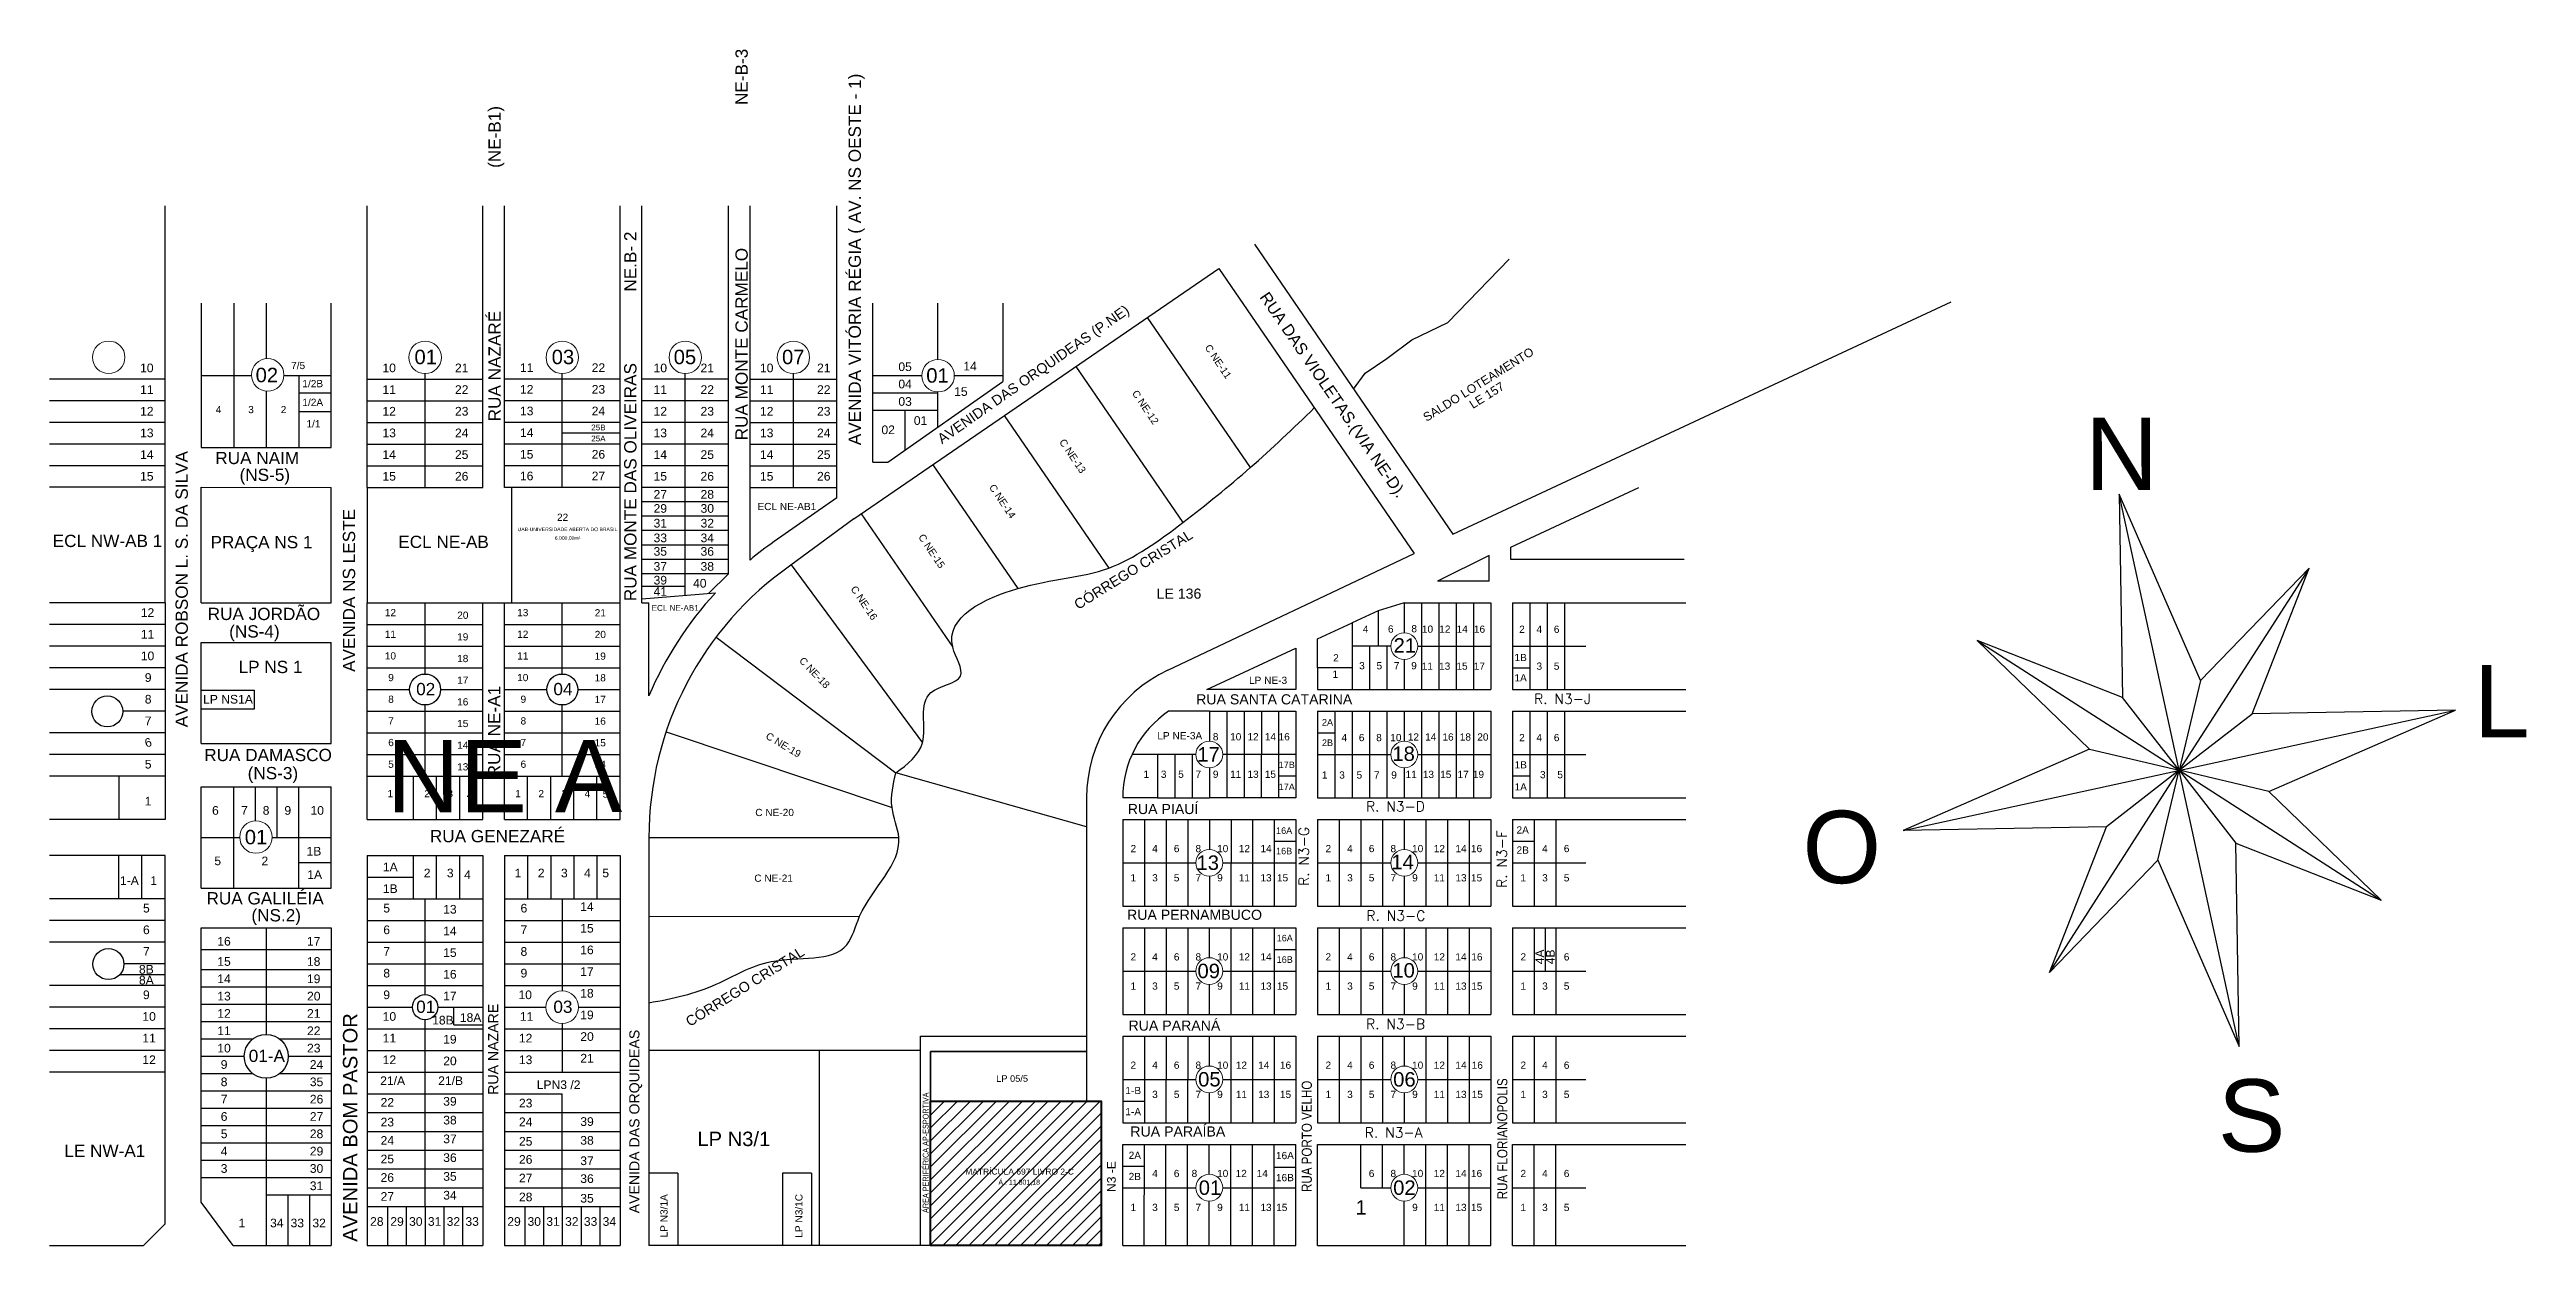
# Model space of a CAD drawing. Header units: millimetres. Extents: x 3006 to 6000, y 1661 to 3774.
# Drawn here: x 4285 to 6000, y 2946 to 3774 of the extents above; entities that cross this region are included whole.
import ezdxf
from ezdxf.enums import TextEntityAlignment as Align

# ---------------------------------------------------------------- set-up
doc = ezdxf.new("R2010")
doc.units = ezdxf.units.MM
doc.header["$LTSCALE"] = 10
doc.layers.add('.20 hachura', color=185, linetype='Continuous')
doc.layers.add('.30', color=50, linetype='Continuous', lineweight=30)
doc.layers.add('.40', color=20, linetype='Continuous', lineweight=40)
doc.styles.add('ARIAL', font='arial.ttf')
doc.styles.add('ARIAL2', font='ARIALN.TTF')
doc.styles.add('R100', font='arial.ttf', dxfattribs={"height": 7})
doc.styles.add('R200', font='arial.ttf', dxfattribs={"height": 7.5})
doc.styles.add('R80', font='arial.ttf', dxfattribs={"height": 3})
doc.styles.add('SIMPLEX', font='simplex.shx')
doc.styles.get("Standard").update_dxf_attribs({"font": 'arial.ttf'})

msp = doc.modelspace()

# ---------------------------------------------------------------- texts
at = {"layer": '.40'}
for s, p in [('L', (5982.767, 3322.709)), ('O', (5525.898, 3221.697)), ('S', (5809.632, 3035.709))]:
    msp.add_text(s, height=50.165, dxfattribs=at).set_placement(p, align=Align.MIDDLE_CENTER)
at = {"layer": '.40', "insert": (5694.374, 3518.985), "char_height": 50.165, "attachment_point": 1}
msp.add_mtext_dynamic_manual_height_columns('N', width=81.20531, gutter_width=250.825, heights=[0], dxfattribs=at)
for s, height, rotation, style, p in [('RUA MONTE CARMELO                              NE-B-3', 8.5, 89.99867, 'R100', (4764.131, 3638.884)), ('AVENIDA VITÓRIA RÉGIA ( AV. NS OESTE - 1)', 8.5, 89.99867, 'R100', (4842.463, 3628.582)), ('RUA NAZARÉ                              (NE-B1)', 8.5, 89.99867, 'R100', (4593.143, 3625.659)), ('RUA MONTE DAS OLIVEIRAS               NE.B- 2', 8.5, 89.99867, 'R100', (4687.096, 3519.885)), ('RUA DAS VIOLETAS.(VIA NE-D).', 8, 304.445058, 'ARIAL', (5173.652, 3534.835)), ('AVENIDA DAS ORQUIDEAS (P.NE)', 7, 34.993114, 'ARIAL', (4966.095, 3549.046)), ('02', 10, 0.039947, 'ARIAL', (4435.441, 3548.539)), ('7/5', 5, 359.998669, 'R200', (4457.106, 3555.117)), ('01', 10, 359.998669, 'ARIAL', (4899.777, 3548.233)), ('SALDO LOTEAMENTO', 6, 32.074501, 'ARIAL', (5274.261, 3542.063)), ('1/2B', 5, 359.998669, 'R200', (4467.218, 3542.567)), ('LE 157', 6, 32.074501, 'ARIAL', (5280.076, 3534.493)), ('4', 5, 359.998669, 'R200', (4401.997, 3524.61)), ('3', 5, 359.998669, 'R200', (4424.497, 3524.609)), ('2', 5, 359.998669, 'R200', (4446.997, 3524.609)), ('1/2A', 5, 359.998669, 'R200', (4467.218, 3529.602)), ('1/1', 5, 359.998669, 'R200', (4467.704, 3514.765)), ('AVENIDA ROBSON L. S. DA SILVA', 8.5, 89.99867, 'R100', (4376.476, 3400.202)), ('RUA NAIM', 8.5, 359.998669, 'R100', (4428.803, 3491.076)), ('(NS-5)', 8.5, 359.998669, 'R100', (4434.045, 3479.4)), ('AVENIDA NS LESTE', 8.5, 89.99867, 'R100', (4492.308, 3399.366)), ('ECL NE-AB1', 5, 359.998669, 'ARIAL', (4795.476, 3457.468)), ('CÓRREGO CRISTAL', 7, 32.074501, 'ARIAL', (5035.394, 3413.852)), ('RUA JORDÃO', 8.5, 359.998669, 'R100', (4433.432, 3383.076)), ('ECL NE-AB1', 4, 359.998669, 'ARIAL', (4718.168, 3387.232)), ('(NS-4)', 8.5, 359.998669, 'R100', (4426.826, 3370.965)), ('21', 10, 359.998669, 'ARIAL', (5223.324, 3361.275)), ('LP NS1A', 6, 359.998669, 'ARIAL', (4408.539, 3323.99)), ('RUA NE-A1', 8.5, 89.99867, 'R100', (4592.8, 3301.609)), ('RUA SANTA CATARINA', 7, 359.998669, 'ARIAL', (5132.919, 3323.935)), ('R. N3-J', 7, 359.998669, 'SIMPLEX', (5332.525, 3324.23)), ('2A', 4.5, 359.998669, 'ARIAL', (5169.796, 3308.002)), ('6', 6, 17.103987, 'R80', (4353.269, 3294.021)), ('2B', 4.5, 359.998669, 'ARIAL', (5169.796, 3293.879)), ('RUA DAMASCO', 8.5, 359.998669, 'R100', (4436.284, 3285.389)), ('(NS-3)', 8.5, 359.998669, 'R100', (4439.637, 3272.826)), ('17', 10, 359.998669, 'ARIAL', (5087.421, 3285.818)), ('17B', 4.5, 359.998669, 'ARIAL', (5141.596, 3278.583)), ('18', 10, 359.998669, 'ARIAL', (5222.507, 3286.275)), ('1B', 5, 359.998669, 'ARIAL', (5303.596, 3278.579)), ('17A', 4.5, 359.998669, 'ARIAL', (5141.596, 3263.318)), ('1A', 5, 359.998669, 'ARIAL', (5303.596, 3263.314)), ('RUA PIAUÍ', 7, 359.998669, 'ARIAL', (5055.957, 3247.977)), ('R. N3-D', 7, 359.998669, 'SIMPLEX', (5216.844, 3249.78)), ('01', 10, 0.039947, 'ARIAL', (4427.934, 3228.539)), ('RUA GENEZARÉ', 8.5, 359.998669, 'R100', (4595.144, 3229.21)), ('16A', 4.5, 359.998669, 'ARIAL', (5139.794, 3233.003)), ('R. N3-G', 7, 89.99867, 'SIMPLEX', (5153.394, 3215.138)), ('R. N3-F', 7, 89.99867, 'SIMPLEX', (5290.51, 3213.324)), ('13', 10, 359.998669, 'ARIAL', (5086.895, 3210.818)), ('16B', 4.5, 359.998669, 'ARIAL', (5139.794, 3218.88)), ('14', 10, 359.998669, 'ARIAL', (5221.788, 3211.275)), ('RUA GALILÉIA', 8.5, 359.998669, 'R100', (4434.258, 3186.149)), ('    (NS.2)', 8.5, 359.998669, 'R100', (4435.324, 3174.393)), ('RUA PERNAMBUCO', 7, 359.998669, 'ARIAL', (5077.751, 3174.734)), ('R. N3-C', 7, 359.998669, 'SIMPLEX', (5217.182, 3174.134)), ('16A', 4.5, 359.998669, 'ARIAL', (5140.201, 3158.595)), ('CÓRREGO CRISTAL', 7, 32.074501, 'ARIAL', (4766.455, 3125.049)), ('09', 10, 359.998669, 'ARIAL', (5087.558, 3135.86)), ('16B', 4.5, 359.998669, 'ARIAL', (5140.201, 3143.692)), ('10', 10, 359.998669, 'ARIAL', (5222.504, 3136.275)), ('4A', 6, 89.99867, 'ARIAL', (5316.751, 3145.577)), ('4B', 6, 89.99867, 'ARIAL', (5324.078, 3145.577)), ('6', 5, 359.998669, 'ARIAL', (5335.354, 3145.577)), ('AVENIDA BOM PASTOR', 10, 89.99867, 'ARIAL', (4493.121, 3027.414)), ('RUA NAZARE', 7, 89.99867, 'ARIAL', (4592.146, 3081.581)), ('AVENIDA DAS ORQUIDEAS', 7, 89.99867, 'ARIAL', (4689.898, 3031.526)), ('RUA PARANÁ', 7, 359.998669, 'ARIAL', (5063.818, 3098.011)), ('R. N3-B', 7, 359.998669, 'SIMPLEX', (5216.949, 3099.085)), ('05', 10, 359.998669, 'ARIAL', (5088.017, 3060.818)), ('RUA PORTO VELHO', 7, 89.99867, 'ARIAL2', (5155.451, 3021.319)), ('06', 10, 359.998669, 'ARIAL', (5223.052, 3060.773)), ('RUA FLORIANOPOLIS', 7, 89.99867, 'ARIAL2', (5290.833, 3019.603)), ('LP N3/1', 10, 359.998669, 'ARIAL', (4758.754, 3019.542)), ('RUA PARAÍBA', 7, 359.998669, 'ARIAL', (5066.167, 3024.664)), ('R. N3-A', 7, 359.998669, 'SIMPLEX', (5215.606, 3023.891)), ('LE NW-A1', 8.5, 359.998669, 'R100', (4323.268, 3011.276)), ('N3 -E ', 5.9785, 89.99867, 'ARIAL', (5020.206, 2994.606)), ('01', 10, 359.998669, 'ARIAL', (5088.425, 2985.776)), ('02', 10, 359.998669, 'ARIAL', (5223.05, 2985.773)), ('1', 10, 359.998669, 'ARIAL', (5193.128, 2972.075))]:
    msp.add_text(s, height=height, rotation=rotation, dxfattribs=dict(style=style)).set_placement(p, align=Align.MIDDLE_CENTER)
for s, height, rotation, p in [('C NE-11', 5, 303.977993, (5094.12, 3557.89)), ('01', 10, 359.998669, (4545.442, 3561.036)), ('03', 10, 359.998669, (4640.442, 3561.034)), ('05', 10, 359.998669, (4724.903, 3561.032)), ('07', 10, 359.998669, (4799.903, 3561.03)), ('C NE-12', 5, 303.977993, (5043.747, 3526.213)), ('C NE-13', 5, 303.977993, (4993.373, 3492.424)), ('C NE-14', 5, 303.977993, (4944.76, 3461.099)), ('22', 5, 359.998669, (4640.213, 3450.015)), ('ECL NW-AB 1', 8.5, 359.998669, (4325.12, 3433.648)), ('PRAÇA NS 1 ', 8.5, 359.998669, (4433.389, 3432.79)), ('ECL NE-AB', 8.5, 359.998669, (4557.801, 3433)), ('UAB-UNIVERSIDADE ABERTA DO BRASIL', 2.5, 359.998669, (4643.62, 3441.653)), ('6.000,00m²', 2.5, 359.998669, (4643.62, 3435.647)), ('C NE-15', 5, 303.977993, (4895.796, 3426.605)), ('C NE-16', 5, 303.977993, (4848.944, 3390.704)), ('12', 5, 359.998669, (4520.984, 3384.017)), ('20', 5, 359.998669, (4571.128, 3382.203)), ('13', 5, 359.998669, (4612.618, 3384.015)), ('21', 5, 359.998669, (4666.321, 3383.857)), ('11', 5, 359.998669, (4520.983, 3369.017)), ('19', 5, 359.998669, (4571.071, 3367.203)), ('12', 5, 359.998669, (4612.617, 3369.015)), ('20', 5, 359.998669, (4666.321, 3368.857)), ('4', 5, 359.998669, (5196.203, 3372.548)), ('6', 5, 359.998669, (5213.601, 3372.631)), ('8', 5, 359.998669, (5229.802, 3372.854)), ('10', 5, 359.998669, (5239.045, 3372.54)), ('12', 5, 359.998669, (5251.045, 3372.54)), ('14', 5, 359.998669, (5263.045, 3372.539)), ('16', 5, 359.998669, (5275.045, 3372.539)), ('2', 5, 359.998669, (5304.447, 3372.449)), ('4', 5, 359.998669, (5316.447, 3372.448)), ('6', 5, 359.998669, (5328.447, 3372.448)), ('LP NS 1', 8.5, 359.998669, (4437.983, 3346.364)), ('10', 5, 359.998669, (4520.983, 3354.017)), ('18', 5, 359.998669, (4571.071, 3352.203)), ('11', 5, 359.998669, (4612.617, 3354.015)), ('19', 5, 359.998669, (4666.264, 3353.857)), ('C NE-18', 5, 313.944858, (4814.671, 3342.378)), ('2', 5, 359.998669, (5175.664, 3352.672)), ('3', 5, 359.998669, (5193.691, 3347.242)), ('5', 5, 359.998669, (5205.691, 3347.242)), ('7', 5, 359.998669, (5217.691, 3347.241)), ('9', 5, 359.998669, (5229.691, 3347.241)), ('11', 5, 359.998669, (5238.934, 3346.927)), ('13', 5, 359.998669, (5250.934, 3346.926)), ('15', 5, 359.998669, (5262.934, 3346.926)), ('17', 5, 359.998669, (5274.934, 3346.926)), ('1B', 5, 359.998669, (5303.521, 3352.934)), ('3', 5, 359.998669, (5316.446, 3346.918)), ('5', 5, 359.998669, (5328.446, 3346.917)), ('9', 5, 359.998669, (4521.411, 3339.017)), ('02', 8.5, 359.998669, (4545.436, 3331.036)), ('17', 5, 359.998669, (4571.07, 3337.203)), ('10', 5, 359.998669, (4612.617, 3339.015)), ('04', 8.5, 359.998669, (4640.436, 3331.034)), ('18', 5, 359.998669, (4666.264, 3338.857)), ('LP NE-3', 5, 359.998669, (5128.673, 3337.121)), ('1', 5, 359.998669, (5175.164, 3341.302)), ('1A', 5, 359.998669, (5303.521, 3338.846)), ('8', 5, 359.998669, (4521.411, 3324.017)), ('7', 5, 359.998669, (4521.411, 3309.017)), ('16', 5, 359.998669, (4571.07, 3322.203)), ('8', 5, 359.998669, (4613.045, 3309.015)), ('9', 5, 359.998669, (4613.045, 3324.015)), ('17', 5, 359.998669, (4666.264, 3323.857)), ('16', 5, 359.998669, (4666.263, 3308.857)), ('6', 5, 359.998669, (4521.41, 3294.017)), ('NE A', 50, 0.039947, (4599.991, 3270.74)), ('15', 5, 359.998669, (4571.07, 3307.203)), ('14', 5, 359.998669, (4571.069, 3292.203)), ('7', 5, 359.998669, (4613.045, 3294.015)), ('15', 5, 359.998669, (4666.263, 3293.857)), ('C NE-19', 5, 329.054571, (4793.099, 3292.394)), ('LP NE-3A', 5, 359.998669, (5067.539, 3298.735)), ('8', 5, 359.998669, (5092.357, 3298.006)), ('10', 5, 359.998669, (5106.243, 3298.006)), ('12', 5, 359.998669, (5118.243, 3298.005)), ('14', 5, 359.998669, (5130.243, 3298.005)), ('16', 5, 359.998669, (5139.827, 3298.005)), ('4', 5, 359.998669, (5181.445, 3297.452)), ('6', 5, 359.998669, (5193.445, 3297.451)), ('8', 5, 359.998669, (5205.445, 3297.451)), ('10', 5, 359.998669, (5217.133, 3297.451)), ('12', 5, 359.998669, (5229.243, 3297.853)), ('14', 5, 359.998669, (5241.243, 3297.853)), ('16', 5, 359.998669, (5253.243, 3297.853)), ('18', 5, 359.998669, (5265.243, 3297.852)), ('20', 5, 359.998669, (5277.389, 3297.852)), ('2', 5, 359.998669, (5304.445, 3297.449)), ('4', 5, 359.998669, (5316.445, 3297.448)), ('6', 5, 359.998669, (5328.445, 3297.448)), ('5', 5, 359.998669, (4521.41, 3279.017)), ('13', 5, 359.998669, (4571.069, 3277.203)), ('6', 5, 359.998669, (4613.044, 3279.015)), ('14', 5, 359.998669, (4666.263, 3278.857)), ('1', 5, 359.998669, (4520.881, 3258.662)), ('2', 5, 359.998669, (4546.412, 3258.662)), ('3', 5, 359.998669, (4562.412, 3258.661)), ('4', 5, 359.998669, (4575.812, 3257.603)), ('1', 5, 359.998669, (4609.356, 3258.66)), ('2', 5, 359.998669, (4625.412, 3258.66)), ('3', 5, 359.998669, (4641.412, 3258.66)), ('4', 5, 359.998669, (4657.412, 3258.659)), ('5', 5, 359.998669, (4669.865, 3258.35)), ('1', 5, 359.998669, (5044.3, 3272.062)), ('3', 5, 359.998669, (5056.357, 3272.062)), ('5', 5, 359.998669, (5068.357, 3272.061)), ('7', 5, 359.998669, (5080.357, 3272.061)), ('9', 5, 359.998669, (5092.357, 3272.061)), ('11', 5, 359.998669, (5106.243, 3272.061)), ('13', 5, 359.998669, (5118.243, 3272.06)), ('15', 5, 359.998669, (5130.243, 3272.06)), ('1', 5, 359.998669, (5167.817, 3271.546)), ('3', 5, 359.998669, (5179.873, 3271.546)), ('5', 5, 359.998669, (5191.873, 3271.546)), ('7', 5, 359.998669, (5203.873, 3271.545)), ('9', 5, 359.998669, (5215.873, 3271.545)), ('11', 5, 359.998669, (5227.671, 3271.948)), ('13', 5, 359.998669, (5239.671, 3271.947)), ('15', 5, 359.998669, (5251.671, 3271.947)), ('17', 5, 359.998669, (5263.671, 3271.947)), ('19', 5, 359.998669, (5274.293, 3271.947)), ('3', 5, 359.998669, (5318.865, 3271.781)), ('5', 5, 359.998669, (5330.865, 3271.781)), ('C NE-20', 5, 0.043143, (4786.997, 3245.6)), ('2A', 5, 359.998669, (5304.94, 3233.457)), ('2', 5, 359.998669, (5035.355, 3220.583)), ('4', 5, 359.998669, (5050.355, 3220.583)), ('6', 5, 359.998669, (5065.355, 3220.583)), ('8', 5, 359.998669, (5080.355, 3220.582)), ('10', 5, 359.998669, (5097.242, 3220.582)), ('12', 5, 359.998669, (5112.242, 3220.582)), ('14', 5, 359.998669, (5127.242, 3220.581)), ('2', 5, 359.998669, (5170.355, 3220.58)), ('4', 5, 359.998669, (5185.355, 3220.58)), ('6', 5, 359.998669, (5200.355, 3220.58)), ('8', 5, 359.998669, (5215.355, 3220.579)), ('10', 5, 359.998669, (5232.242, 3220.579)), ('12', 5, 359.998669, (5247.242, 3220.579)), ('14', 5, 359.998669, (5262.242, 3220.578)), ('16', 5, 359.998669, (5273.011, 3220.578)), ('2B', 5, 359.998669, (5304.94, 3219.538)), ('4', 5, 359.998669, (5320.355, 3220.577)), ('6', 5, 359.998669, (5335.355, 3220.577)), ('C NE-21', 5, 0.043143, (4786.323, 3200.086)), ('1', 5, 359.998669, (5035.299, 3200.342)), ('3', 5, 359.998669, (5050.355, 3200.342)), ('5', 5, 359.998669, (5065.355, 3200.341)), ('7', 5, 359.998669, (5080.355, 3200.341)), ('9', 5, 359.998669, (5095.355, 3200.341)), ('11', 5, 359.998669, (5112.241, 3200.34)), ('13', 5, 359.998669, (5127.241, 3200.34)), ('15', 5, 359.998669, (5138.684, 3200.34)), ('1', 5, 359.998669, (5170.299, 3200.339)), ('3', 5, 359.998669, (5185.355, 3200.339)), ('5', 5, 359.998669, (5200.355, 3200.338)), ('7', 5, 359.998669, (5215.355, 3200.338)), ('9', 5, 359.998669, (5230.355, 3200.338)), ('11', 5, 359.998669, (5247.241, 3200.337)), ('13', 5, 359.998669, (5262.241, 3200.337)), ('15', 5, 359.998669, (5273.01, 3200.337)), ('1', 5, 359.998669, (5305.299, 3200.336)), ('3', 5, 359.998669, (5320.355, 3200.336)), ('5', 5, 359.998669, (5335.355, 3200.335)), ('2', 5, 359.998669, (5035.354, 3145.583)), ('4', 5, 359.998669, (5050.354, 3145.583)), ('6', 5, 359.998669, (5065.354, 3145.583)), ('8', 5, 359.998669, (5080.354, 3145.582)), ('10', 5, 359.998669, (5097.24, 3145.582)), ('12', 5, 359.998669, (5112.24, 3145.582)), ('14', 5, 359.998669, (5127.24, 3145.581)), ('2', 5, 359.998669, (5170.354, 3145.58)), ('4', 5, 359.998669, (5185.354, 3145.58)), ('6', 5, 359.998669, (5200.354, 3145.58)), ('8', 5, 359.998669, (5215.354, 3145.579)), ('10', 5, 359.998669, (5232.24, 3145.579)), ('12', 5, 359.998669, (5247.24, 3145.579)), ('14', 5, 359.998669, (5262.24, 3145.578)), ('16', 5, 359.998669, (5273.269, 3145.578)), ('2', 5, 359.998669, (5305.354, 3145.577)), ('1', 5, 359.998669, (5035.297, 3125.342)), ('3', 5, 359.998669, (5050.353, 3125.342)), ('5', 5, 359.998669, (5065.353, 3125.341)), ('7', 5, 359.998669, (5080.353, 3125.341)), ('9', 5, 359.998669, (5095.353, 3125.341)), ('11', 5, 359.998669, (5112.239, 3125.34)), ('13', 5, 359.998669, (5127.239, 3125.34)), ('15', 5, 359.998669, (5138.639, 3125.34)), ('1', 5, 359.998669, (5170.297, 3125.339)), ('3', 5, 359.998669, (5185.353, 3125.339)), ('5', 5, 359.998669, (5200.353, 3125.338)), ('7', 5, 359.998669, (5215.353, 3125.338)), ('9', 5, 359.998669, (5230.353, 3125.338)), ('11', 5, 359.998669, (5247.239, 3125.337)), ('13', 5, 359.998669, (5262.239, 3125.337)), ('15', 5, 359.998669, (5273.268, 3125.337)), ('1', 5, 359.998669, (5305.297, 3125.336)), ('3', 5, 359.998669, (5320.353, 3125.336)), ('5', 5, 359.998669, (5335.353, 3125.335)), ('01', 8.5, 359.998669, (4545.431, 3111.036)), ('03', 8.5, 359.998669, (4640.431, 3111.034)), ('01-A', 8.5, 359.998669, (4435.43, 3077.039)), ('2', 5, 359.998669, (5035.352, 3070.583)), ('4', 5, 359.998669, (5050.352, 3070.583)), ('6', 5, 359.998669, (5065.352, 3070.583)), ('8', 5, 359.998669, (5080.352, 3070.582)), ('10', 5, 359.998669, (5097.238, 3070.582)), ('12', 5, 359.998669, (5110.178, 3070.582)), ('14', 5, 359.998669, (5125.633, 3070.581)), ('16', 5, 359.998669, (5140.746, 3070.581)), ('2', 5, 359.998669, (5170.352, 3070.58)), ('4', 5, 359.998669, (5185.352, 3070.58)), ('6', 5, 359.998669, (5200.352, 3070.58)), ('8', 5, 359.998669, (5215.352, 3070.579)), ('10', 5, 359.998669, (5232.238, 3070.579)), ('12', 5, 359.998669, (5247.238, 3070.579)), ('14', 5, 359.998669, (5262.238, 3070.578)), ('16', 5, 359.998669, (5273.53, 3070.578)), ('2', 5, 359.998669, (5305.352, 3070.577)), ('4', 5, 359.998669, (5320.352, 3070.577)), ('6', 5, 359.998669, (5335.352, 3070.577)), ('1-B', 5, 359.998669, (5035.295, 3053.052)), ('3', 5, 359.998669, (5050.352, 3050.342)), ('5', 5, 359.998669, (5065.352, 3050.341)), ('7', 5, 359.998669, (5080.352, 3050.341)), ('9', 5, 359.998669, (5095.352, 3050.341)), ('11', 5, 359.998669, (5110.177, 3050.34)), ('13', 5, 359.998669, (5125.633, 3050.34)), ('15', 5, 359.998669, (5140.746, 3050.34)), ('1', 5, 359.998669, (5170.295, 3050.339)), ('3', 5, 359.998669, (5185.352, 3050.339)), ('5', 5, 359.998669, (5200.352, 3050.338)), ('7', 5, 359.998669, (5215.352, 3050.338)), ('9', 5, 359.998669, (5230.352, 3050.338)), ('11', 5, 359.998669, (5247.238, 3050.337)), ('13', 5, 359.998669, (5262.238, 3050.337)), ('15', 5, 359.998669, (5273.529, 3050.337)), ('1', 5, 359.998669, (5305.295, 3050.336)), ('3', 5, 359.998669, (5320.352, 3050.336)), ('5', 5, 359.998669, (5335.352, 3050.335)), ('1-A', 5, 359.998669, (5035.295, 3038.382)), ('2A', 5, 359.998669, (5036.404, 3008.158)), ('16A', 5, 359.998669, (5140.331, 3008.008)), ('2B', 5, 359.998669, (5036.404, 2993.516)), ('4', 5, 359.998669, (5050.35, 2995.583)), ('6', 5, 359.998669, (5065.35, 2995.583)), ('8', 5, 359.998669, (5077.654, 2995.582)), ('10', 5, 359.998669, (5097.236, 2995.582)), ('12', 5, 359.998669, (5110.06, 2995.582)), ('14', 5, 359.998669, (5124.628, 2995.581)), ('16B', 5, 359.998669, (5140.331, 2992.712)), ('6', 5, 359.998669, (5200.35, 2995.58)), ('8', 5, 359.998669, (5215.35, 2995.579)), ('10', 5, 359.998669, (5232.236, 2995.579)), ('12', 5, 359.998669, (5247.236, 2995.579)), ('14', 5, 359.998669, (5262.236, 2995.578)), ('16', 5, 359.998669, (5273.013, 2995.578)), ('2', 5, 359.998669, (5305.35, 2995.577)), ('4', 5, 359.998669, (5320.35, 2995.577)), ('6', 5, 359.998669, (5335.35, 2995.577)), ('LP N3/1A', 5, 89.998669, (4710.375, 2966.261)), ('LP N3/1C', 5, 89.998669, (4803.802, 2966.261)), ('1', 5, 359.998669, (5035.293, 2972.078)), ('3', 5, 359.998669, (5050.35, 2972.077)), ('5', 5, 359.998669, (5065.35, 2972.077)), ('7', 5, 359.998669, (5080.35, 2972.077)), ('9', 5, 359.998669, (5095.35, 2972.076)), ('11', 5, 359.998669, (5112.236, 2972.076)), ('13', 5, 359.998669, (5127.236, 2972.076)), ('15', 5, 359.998669, (5138.138, 2972.075)), ('9', 5, 359.998669, (5230.35, 2972.073)), ('11', 5, 359.998669, (5247.236, 2972.073)), ('13', 5, 359.998669, (5262.236, 2972.072)), ('15', 5, 359.998669, (5273.012, 2972.072)), ('1', 5, 359.998669, (5305.293, 2972.071)), ('3', 5, 359.998669, (5320.35, 2972.071)), ('5', 5, 359.998669, (5335.35, 2972.071))]:
    msp.add_text(s, height=height, rotation=rotation).set_placement(p, align=Align.MIDDLE_CENTER)
for s, height, style, p in [('10', 6, 'R80', (4352.334, 3553.436)), ('10', 6, 'R80', (4520.13, 3553.432)), ('21', 6, 'R80', (4570.344, 3553.431)), ('11', 6, 'R80', (4615.358, 3553.619)), ('22', 6, 'R80', (4665.009, 3553.618)), ('10', 6, 'R80', (4707.853, 3553.427)), ('21', 6, 'R80', (4740.381, 3553.427)), ('10', 6, 'R80', (4781.519, 3553.426)), ('21', 6, 'R80', (4821.037, 3553.425)), ('05', 6, 'R80', (4877.341, 3554.273)), ('14', 6, 'R80', (4922.341, 3554.669)), ('11', 6, 'R80', (4352.333, 3538.436)), ('11', 6, 'R80', (4520.13, 3538.432)), ('22', 6, 'R80', (4570.344, 3538.431)), ('12', 6, 'R80', (4615.357, 3538.619)), ('23', 6, 'R80', (4665.008, 3538.618)), ('11', 6, 'R80', (4707.852, 3538.427)), ('22', 6, 'R80', (4740.381, 3538.427)), ('11', 6, 'R80', (4781.518, 3538.426)), ('22', 6, 'R80', (4821.036, 3538.425)), ('04', 6, 'R80', (4877.341, 3542.285)), ('03', 6, 'R80', (4877.34, 3530.193)), ('15', 6, 'R80', (4915.968, 3537.086)), ('12', 6, 'R80', (4352.333, 3523.436)), ('12', 6, 'R80', (4520.129, 3523.432)), ('23', 6, 'R80', (4570.344, 3523.431)), ('13', 6, 'R80', (4615.357, 3523.619)), ('24', 6, 'R80', (4665.008, 3523.618)), ('12', 6, 'R80', (4707.852, 3523.427)), ('23', 6, 'R80', (4740.381, 3523.427)), ('12', 6, 'R80', (4781.518, 3523.426)), ('23', 6, 'R80', (4821.036, 3523.425)), ('01', 6, 'R80', (4888.052, 3517)), ('13', 6, 'R80', (4352.332, 3508.436)), ('13', 6, 'R80', (4520.129, 3508.432)), ('24', 6, 'R80', (4570.343, 3508.431)), ('14', 6, 'R80', (4615.357, 3508.619)), ('25B', 4, 'ARIAL', (4665.007, 3512.214)), ('25A', 4, 'ARIAL', (4665.007, 3504.572)), ('13', 6, 'R80', (4707.852, 3508.427)), ('24', 6, 'R80', (4740.38, 3508.427)), ('13', 6, 'R80', (4781.518, 3508.426)), ('24', 6, 'R80', (4821.035, 3508.425)), ('02', 6, 'R80', (4865.628, 3510.585)), ('14', 6, 'R80', (4352.332, 3493.436)), ('15', 6, 'R80', (4352.332, 3478.436)), ('14', 6, 'R80', (4520.129, 3493.432)), ('15', 6, 'R80', (4520.128, 3478.432)), ('25', 6, 'R80', (4570.343, 3493.431)), ('26', 6, 'R80', (4570.343, 3478.431)), ('16', 6, 'R80', (4615.356, 3478.619)), ('15', 6, 'R80', (4615.356, 3493.619)), ('27', 6, 'R80', (4665.007, 3478.618)), ('26', 6, 'R80', (4665.007, 3493.618)), ('14', 6, 'R80', (4707.851, 3493.427)), ('15', 6, 'R80', (4707.851, 3478.427)), ('25', 6, 'R80', (4740.38, 3493.427)), ('26', 6, 'R80', (4740.38, 3478.427)), ('15', 6, 'R80', (4781.517, 3478.426)), ('14', 6, 'R80', (4781.517, 3493.426)), ('26', 6, 'R80', (4821.035, 3478.425)), ('25', 6, 'R80', (4821.035, 3493.425)), ('27', 6, 'R80', (4707.852, 3465.864)), ('28', 6, 'R80', (4740.381, 3465.863)), ('31', 6, 'R80', (4707.852, 3445.917)), ('29', 6, 'R80', (4707.852, 3456.128)), ('30', 6, 'R80', (4740.381, 3456.127)), ('32', 6, 'R80', (4740.381, 3445.916)), ('33', 6, 'R80', (4707.852, 3435.739)), ('34', 6, 'R80', (4740.381, 3435.738)), ('35', 6, 'R80', (4707.852, 3426.379)), ('37', 6, 'R80', (4707.852, 3415.986)), ('36', 6, 'R80', (4740.381, 3426.378)), ('38', 6, 'R80', (4740.381, 3415.986)), ('41', 6, 'R80', (4707.852, 3398.609)), ('39', 6, 'R80', (4707.852, 3406.44)), ('40', 6, 'R80', (4735.191, 3404.295)), ('12', 6, 'R80', (4352.842, 3384.021)), ('11', 6, 'R80', (4352.842, 3369.021)), ('10', 6, 'R80', (4352.842, 3354.021)), ('8', 6, 'R80', (4353.27, 3324.021)), ('9', 6, 'R80', (4353.27, 3339.021)), ('7', 6, 'R80', (4353.27, 3309.021)), ('5', 6, 'R80', (4353.269, 3279.021)), ('1', 6, 'R80', (4353.212, 3253.412)), ('6', 6, 'R80', (4399.828, 3247.002)), ('7', 6, 'R80', (4419.924, 3247.002)), ('8', 6, 'R80', (4434.924, 3247.002)), ('9', 6, 'R80', (4449.924, 3247.001)), ('10', 6, 'R80', (4470.306, 3247.001)), ('5', 6, 'R80', (4401.435, 3212.063)), ('2', 6, 'R80', (4434.057, 3212.001)), ('1B', 6, 'R80', (4468.033, 3218.774)), ('1A', 6, 'R80', (4520.88, 3207.835)), ('1-A', 6, 'R80', (4340.26, 3198.412)), ('1', 6, 'R80', (4357.112, 3198.412)), ('1A', 6, 'R80', (4468.565, 3202.58)), ('1B', 6, 'R80', (4520.88, 3192.83)), ('2', 6, 'R80', (4546.411, 3203.662)), ('3', 6, 'R80', (4562.411, 3203.661)), ('4', 6, 'R80', (4574.355, 3202.425)), ('1', 6, 'R80', (4609.355, 3203.66)), ('2', 6, 'R80', (4625.411, 3203.66)), ('3', 6, 'R80', (4641.411, 3203.66)), ('4', 6, 'R80', (4657.411, 3203.659)), ('5', 6, 'R80', (4670.052, 3203.676)), ('5', 6, 'R80', (4352.026, 3179.322)), ('5', 6, 'R80', (4518.403, 3179.318)), ('13', 6, 'R80', (4562.17, 3178.534)), ('6', 6, 'R80', (4613.403, 3179.316)), ('14', 6, 'R80', (4657.073, 3180.4)), ('6', 6, 'R80', (4352.026, 3164.322)), ('16', 6, 'R80', (4405.802, 3156.392)), ('17', 6, 'R80', (4467.869, 3156.39)), ('6', 6, 'R80', (4518.403, 3164.318)), ('14', 6, 'R80', (4562.17, 3163.534)), ('7', 6, 'R80', (4613.403, 3164.316)), ('15', 6, 'R80', (4657.073, 3165.4)), ('8B', 6, 'R80', (4352.025, 3136.982)), ('7', 6, 'R80', (4352.025, 3149.322)), ('15', 6, 'R80', (4405.802, 3142.392)), ('18', 6, 'R80', (4467.868, 3142.39)), ('7', 6, 'R80', (4518.402, 3149.318)), ('15', 6, 'R80', (4562.17, 3148.534)), ('8', 6, 'R80', (4613.402, 3149.316)), ('16', 6, 'R80', (4657.073, 3150.4)), ('17', 6, 'R80', (4657.072, 3135.4)), ('8A', 6, 'R80', (4352.025, 3129.509)), ('9', 6, 'R80', (4352.025, 3119.322)), ('14', 6, 'R80', (4405.802, 3130.392)), ('13', 6, 'R80', (4405.801, 3118.392)), ('20', 6, 'R80', (4467.924, 3118.39)), ('19', 6, 'R80', (4467.868, 3130.39)), ('8', 6, 'R80', (4518.402, 3134.318)), ('9', 6, 'R80', (4518.402, 3119.318)), ('17', 6, 'R80', (4562.169, 3118.534)), ('16', 6, 'R80', (4562.169, 3133.534)), ('10', 6, 'R80', (4614.329, 3119.316)), ('9', 6, 'R80', (4613.402, 3134.316)), ('18', 6, 'R80', (4657.072, 3120.4)), ('10', 6, 'R80', (4353.91, 3104.322)), ('12', 6, 'R80', (4405.801, 3106.392)), ('21', 6, 'R80', (4467.924, 3106.39)), ('10', 6, 'R80', (4520.287, 3104.318)), ('18B', 6, 'R80', (4557.356, 3101.75)), ('18A', 6, 'R80', (4576.521, 3103.534)), ('11', 6, 'R80', (4615.287, 3104.316)), ('19', 6, 'R80', (4657.071, 3105.4)), ('11', 6, 'R80', (4353.91, 3089.322)), ('11', 6, 'R80', (4405.801, 3094.392)), ('22', 6, 'R80', (4467.923, 3094.39)), ('11', 6, 'R80', (4520.287, 3089.318)), ('19', 6, 'R80', (4562.168, 3088.534)), ('12', 6, 'R80', (4614.611, 3089.316)), ('20', 6, 'R80', (4657.127, 3090.4)), ('12', 6, 'R80', (4353.91, 3074.322)), ('10', 6, 'R80', (4405.801, 3082.392)), ('9', 6, 'R80', (4405.848, 3071.041)), ('23', 6, 'R80', (4467.923, 3082.39)), ('24', 6, 'R80', (4469.856, 3071.039)), ('12', 6, 'R80', (4520.287, 3074.318)), ('20', 6, 'R80', (4562.224, 3073.534)), ('13', 6, 'R80', (4614.611, 3074.316)), ('21', 6, 'R80', (4657.127, 3075.4)), ('8', 6, 'R80', (4405.847, 3059.041)), ('35', 6, 'R80', (4469.856, 3059.039)), ('21/A', 6, 'R80', (4522.545, 3059.824)), ('21/B', 6, 'R80', (4562.695, 3059.829)), ('LPN3 /2', 6, 'R80', (4637.444, 3057.048)), ('6', 6, 'R80', (4405.847, 3035.041)), ('7', 6, 'R80', (4405.847, 3047.041)), ('26', 6, 'R80', (4469.856, 3047.039)), ('27', 6, 'R80', (4469.856, 3035.039)), ('22', 6, 'R80', (4518.849, 3044.827)), ('38', 6, 'R80', (4562.223, 3032.534)), ('39', 6, 'R80', (4562.224, 3045.534)), ('23', 6, 'R80', (4614.666, 3044.316)), ('5', 6, 'R80', (4405.847, 3023.041)), ('28', 6, 'R80', (4469.855, 3023.039)), ('23', 6, 'R80', (4518.849, 3031.173)), ('24', 6, 'R80', (4518.848, 3018.459)), ('37', 6, 'R80', (4562.223, 3019.534)), ('24', 6, 'R80', (4614.666, 3031.316)), ('25', 6, 'R80', (4614.666, 3017.859)), ('39', 6, 'R80', (4657.126, 3031.534)), ('38', 6, 'R80', (4657.126, 3018.519)), ('4', 6, 'R80', (4405.846, 3011.041)), ('3', 6, 'R80', (4405.846, 2999.041)), ('30', 6, 'R80', (4469.855, 2999.039)), ('29', 6, 'R80', (4469.855, 3011.039)), ('25', 6, 'R80', (4518.848, 3005.619)), ('36', 6, 'R80', (4562.223, 3006.534)), ('26', 6, 'R80', (4614.665, 3005.316)), ('37', 6, 'R80', (4657.125, 3004.4)), ('31', 6, 'R80', (4469.855, 2987.039)), ('26', 6, 'R80', (4518.848, 2992.786)), ('35', 6, 'R80', (4562.222, 2993.534)), ('27', 6, 'R80', (4614.665, 2992.408)), ('36', 6, 'R80', (4657.125, 2992.006)), ('27', 6, 'R80', (4518.847, 2979.662)), ('34', 6, 'R80', (4562.222, 2980.534)), ('28', 6, 'R80', (4614.665, 2979.316)), ('35', 6, 'R80', (4657.125, 2978.4)), ('1', 6, 'R80', (4418.197, 2961.296)), ('34', 6, 'R80', (4442.328, 2961.295)), ('33', 6, 'R80', (4456.528, 2961.295)), ('32', 6, 'R80', (4471.65, 2961.295)), ('28', 6, 'R80', (4511.586, 2962.328)), ('29', 6, 'R80', (4525.586, 2962.327)), ('30', 6, 'R80', (4538.586, 2962.327)), ('31', 6, 'R80', (4551.586, 2962.327)), ('32', 6, 'R80', (4564.586, 2962.326)), ('33', 6, 'R80', (4577.586, 2962.326)), ('29', 6, 'R80', (4606.586, 2962.325)), ('30', 6, 'R80', (4620.586, 2962.325)), ('31', 6, 'R80', (4633.586, 2962.325)), ('32', 6, 'R80', (4646.586, 2962.325)), ('33', 6, 'R80', (4659.586, 2962.324)), ('34', 6, 'R80', (4672.586, 2962.324))]:
    msp.add_text(s, height=height, dxfattribs=dict(style=style)).set_placement(p, align=Align.MIDDLE_CENTER)
for s, height, rotation, style, p in [('LE 136', 7, 359.998669, 'ARIAL', (5051.462, 3393.631)), ('ÁREA PERIFÉRICA AP-ESPORTIVA', 4, 89.99867, 'ARIAL2', (4893.572, 2968.238))]:
    msp.add_text(s, height=height, rotation=rotation, dxfattribs=dict(style=style)).set_placement(p)
for s, height, p in [('LP 05/5', 4.573, (4940.431, 3059.026)), ('MATRÍCULA 697 LIVRO 2-C', 4.17772, (4919.02, 2994.803)), ('Á.: 11.801,18', 3.46573, (4941.955, 2987.808))]:
    msp.add_text(s, height=height).set_placement(p)

# ---------------------------------------------------------------- hatches: boundary and pattern name
at = {"layer": '.20 hachura'}
h = msp.add_hatch(dxfattribs=at)
h.set_pattern_fill('ANSI31', color=185, scale=2)
h.paths.add_polyline_path([(4894.986, 3045.753), (5012.986, 3045.753), (5012.986, 2945.733), (4894.986, 2945.733)])

# ---------------------------------------------------------------- linework, layer by layer
at = {"layer": '.30'}
for p, q in [((5717.946, 3465.979), (5720.3, 3325.154)), ((5774.282, 3336.892), (5717.946, 3465.979)), ((5801.099, 3083.564), (5717.946, 3465.979)), ((5849.457, 3414.684), (5759.522, 3274.771)), ((5849.457, 3414.684), (5774.282, 3336.892)), ((5809.905, 3313.994), (5849.457, 3414.684)), ((5720.3, 3325.154), (5619.61, 3364.706)), ((5619.61, 3364.706), (5697.402, 3289.531)), ((5619.61, 3364.706), (5759.522, 3274.771)), ((5774.282, 3336.892), (5759.522, 3274.771)), ((5568.315, 3233.195), (5950.73, 3316.348)), ((5759.522, 3274.771), (5720.3, 3325.154)), ((5759.522, 3274.771), (5809.905, 3313.994)), ((5950.73, 3316.348), (5809.905, 3313.994)), ((5821.643, 3260.011), (5950.73, 3316.348)), ((5697.402, 3289.531), (5568.315, 3233.195)), ((5697.402, 3289.531), (5759.522, 3274.771)), ((5669.588, 3134.858), (5759.522, 3274.771)), ((5759.522, 3274.771), (5709.14, 3235.549)), ((5744.762, 3212.651), (5759.522, 3274.771)), ((5821.643, 3260.011), (5759.522, 3274.771)), ((5759.522, 3274.771), (5798.745, 3224.389)), ((5759.522, 3274.771), (5899.435, 3184.837)), ((5899.435, 3184.837), (5821.643, 3260.011)), ((5709.14, 3235.549), (5568.315, 3233.195)), ((5669.588, 3134.858), (5709.14, 3235.549)), ((5798.745, 3224.389), (5899.435, 3184.837)), ((5801.099, 3083.564), (5798.745, 3224.389)), ((5669.588, 3134.858), (5744.762, 3212.651)), ((5744.762, 3212.651), (5801.099, 3083.564))]:
    msp.add_line(p, q, dxfattribs=at)
at = {"layer": '.40'}
msp.add_lwpolyline([(4894.986, 3045.753), (5012.986, 3045.753), (5012.986, 2945.733), (4894.986, 2945.733)], close=True, dxfattribs=at)
for p, q in [((4364.995, 3470.745), (4365, 3665.745)), ((4504.995, 3470.742), (4505, 3665.742)), ((4584.995, 3470.74), (4585, 3665.74)), ((4599.995, 3470.74), (4600, 3665.74)), ((4679.995, 3470.738), (4680, 3665.738)), ((4694.994, 3390.738), (4695, 3665.738)), ((4754.994, 3410.736), (4755, 3665.736)), ((4769.994, 3420.421), (4770, 3665.736)), ((4829.995, 3463.457), (4830, 3665.735)), ((5119.232, 3639.199), (5256.557, 3438.259)), ((4841.86, 3448.962), (5094.49, 3622.234)), ((5094.49, 3622.234), (5229.772, 3424.992)), ((5253.146, 3584.939), (5295.57, 3628.771)), ((4389.998, 3598.245), (4389.996, 3498.245)), ((4412.498, 3598.244), (4412.497, 3548.244)), ((4434.998, 3598.244), (4434.998, 3559.828)), ((4479.996, 3498.243), (4479.998, 3598.243)), ((4854.996, 3488.234), (4854.998, 3598.234)), ((4899.998, 3559.326), (4899.998, 3598.233)), ((4944.998, 3598.232), (4944.997, 3543.952)), ((5045.01, 3588.297), (5116.278, 3484.388)), ((5228.267, 3572.931), (5253.146, 3584.939)), ((5256.557, 3438.259), (5601.698, 3599.236)), ((5210.857, 3560.066), (5228.267, 3572.931)), ((4995.501, 3554.34), (5069.597, 3446.309)), ((5195.831, 3549.821), (5210.857, 3560.066)), ((4364.997, 3545.745), (4284.997, 3545.747)), ((4389.997, 3548.245), (4424.773, 3548.244)), ((4412.497, 3548.244), (4412.496, 3498.244)), ((4434.997, 3537.382), (4434.996, 3498.244)), ((4447.304, 3548.244), (4479.997, 3548.243)), ((4457.497, 3548.243), (4457.496, 3498.243)), ((4457.497, 3536.243), (4479.997, 3536.243)), ((4504.997, 3545.742), (4584.997, 3545.74)), ((4544.995, 3470.741), (4544.997, 3549.47)), ((4679.997, 3545.738), (4599.997, 3545.74)), ((4639.995, 3470.739), (4639.997, 3549.468)), ((4754.997, 3545.736), (4694.997, 3545.738)), ((4724.994, 3395.947), (4724.997, 3549.467)), ((4769.997, 3545.736), (4829.997, 3545.735)), ((4799.995, 3470.735), (4799.997, 3549.464)), ((4854.997, 3548.234), (4888.892, 3548.233)), ((4854.997, 3536.234), (4899.997, 3536.233)), ((4865.396, 3488.234), (4944.997, 3543.952)), ((4899.996, 3512.453), (4899.997, 3536.786)), ((4911.432, 3548.233), (4944.997, 3548.232)), ((5187.895, 3538.729), (5195.831, 3549.821)), ((4364.997, 3530.745), (4284.997, 3530.747)), ((4364.997, 3515.745), (4284.997, 3515.747)), ((4457.497, 3523.243), (4479.997, 3523.243)), ((4504.997, 3530.742), (4584.997, 3530.74)), ((4504.997, 3515.742), (4584.997, 3515.74)), ((4679.997, 3530.738), (4599.997, 3530.74)), ((4679.997, 3515.738), (4599.997, 3515.74)), ((4754.997, 3530.736), (4694.997, 3530.738)), ((4754.997, 3515.736), (4694.997, 3515.738)), ((4769.997, 3530.736), (4829.997, 3530.735)), ((4769.997, 3515.736), (4829.997, 3515.735)), ((4854.997, 3524.234), (4899.997, 3524.233)), ((4877.496, 3496.704), (4877.497, 3524.234)), ((4945.993, 3520.384), (5018.392, 3414.826)), ((4364.996, 3500.745), (4284.996, 3500.747)), ((4504.996, 3500.742), (4584.996, 3500.74)), ((4679.996, 3500.738), (4599.996, 3500.74)), ((4679.996, 3508.238), (4639.996, 3508.239)), ((4754.996, 3500.736), (4694.996, 3500.738)), ((4769.996, 3500.736), (4829.996, 3500.735)), ((4364.996, 3485.745), (4284.996, 3485.747)), ((4389.996, 3498.245), (4479.996, 3498.243)), ((4504.996, 3485.742), (4584.996, 3485.74)), ((4679.996, 3485.738), (4599.996, 3485.74)), ((4754.996, 3485.736), (4694.996, 3485.738)), ((4769.996, 3485.736), (4829.996, 3485.735)), ((4854.996, 3488.234), (4865.396, 3488.234)), ((4896.484, 3486.427), (4955.308, 3400.662)), ((4364.995, 3470.745), (4284.995, 3470.747)), ((4364.994, 3390.745), (4364.995, 3470.745)), ((4389.994, 3390.745), (4389.995, 3470.745)), ((4389.995, 3470.745), (4479.995, 3470.743)), ((4479.994, 3390.743), (4479.995, 3470.743)), ((4504.995, 3470.742), (4504.994, 3390.742)), ((4504.995, 3470.742), (4584.995, 3470.74)), ((4679.995, 3470.738), (4599.995, 3470.74)), ((4604.994, 3390.74), (4604.995, 3470.74)), ((4679.99, 3240.738), (4679.995, 3470.738)), ((4754.995, 3470.736), (4694.995, 3470.738)), ((4769.995, 3470.736), (4829.995, 3470.735)), ((5296.72, 3429.406), (5385.331, 3470.735)), ((4754.995, 3460.736), (4694.995, 3460.738)), ((4754.995, 3450.736), (4694.995, 3450.738)), ((4829.995, 3463.457), (4786.664, 3433.13)), ((4841.86, 3448.962), (4798.317, 3416.874)), ((4846.97, 3452.467), (4910.319, 3360.104)), ((4754.995, 3440.736), (4694.995, 3440.738)), ((4754.995, 3430.736), (4694.995, 3430.738)), ((4754.994, 3420.736), (4694.994, 3420.738)), ((4798.55, 3417.045), (4889.316, 3293.877)), ((5059.287, 3344.094), (5229.772, 3424.992)), ((5281.72, 3423.561), (5245.941, 3405.722)), ((5281.719, 3405.725), (5281.72, 3423.561)), ((5296.72, 3420.726), (5296.72, 3429.406)), ((5416.72, 3420.734), (5296.72, 3420.726)), ((4754.994, 3410.736), (4694.994, 3410.738)), ((4724.994, 3402.077), (4694.994, 3402.078)), ((4694.994, 3393.418), (4746.095, 3397.726)), ((4741.127, 3397.307), (4754.994, 3410.736)), ((5281.719, 3405.725), (5245.941, 3405.722)), ((4364.994, 3390.745), (4284.994, 3390.747)), ((4364.994, 3390.745), (4364.99, 3240.745)), ((4389.994, 3390.745), (4479.994, 3390.743)), ((4504.99, 3240.742), (4504.994, 3390.742)), ((4504.994, 3390.742), (4679.994, 3390.738)), ((4544.992, 3341.469), (4544.994, 3390.741)), ((4584.99, 3240.74), (4584.994, 3390.74)), ((4599.99, 3240.74), (4599.994, 3390.74)), ((4639.992, 3341.467), (4639.994, 3390.739)), ((4694.994, 3390.738), (4699.994, 3390.738)), ((4699.992, 3326.454), (4699.994, 3390.738)), ((5204.994, 3385.306), (5186.993, 3376.916)), ((5204.994, 3385.306), (5204.993, 3360.726)), ((5222.994, 3390.725), (5204.994, 3385.306)), ((5222.994, 3390.725), (5222.993, 3369.997)), ((5222.994, 3390.725), (5282.994, 3390.724)), ((5234.994, 3390.725), (5234.992, 3330.725)), ((5246.994, 3390.725), (5246.992, 3330.725)), ((5258.994, 3390.725), (5258.992, 3330.725)), ((5270.994, 3390.724), (5270.992, 3330.724)), ((5282.994, 3390.724), (5282.992, 3330.724)), ((5297.994, 3390.724), (5297.992, 3330.724)), ((5297.994, 3390.724), (5417.994, 3390.721)), ((5309.994, 3390.723), (5309.992, 3330.723)), ((5321.994, 3390.723), (5321.992, 3330.723)), ((5333.994, 3390.723), (5333.992, 3330.723)), ((4364.993, 3375.745), (4284.993, 3375.747)), ((4389.991, 3293.245), (4389.993, 3363.245)), ((4389.993, 3363.245), (4479.993, 3363.243)), ((4479.991, 3293.243), (4479.993, 3363.243)), ((4504.993, 3375.742), (4584.993, 3375.74)), ((4599.993, 3375.74), (4679.993, 3375.738)), ((4746.513, 3367.092), (4870.934, 3272.989)), ((5162.993, 3365.727), (5186.993, 3376.916)), ((5162.993, 3345.727), (5162.993, 3365.727)), ((5186.993, 3376.916), (5186.993, 3360.726)), ((4364.993, 3360.745), (4284.993, 3360.747)), ((4364.993, 3345.745), (4284.993, 3345.747)), ((4504.993, 3360.742), (4584.993, 3360.74)), ((4504.993, 3345.742), (4584.993, 3345.74)), ((4599.993, 3360.74), (4679.993, 3360.738)), ((4599.993, 3345.74), (4679.993, 3345.738)), ((5086.342, 3330.729), (5147.993, 3359.467)), ((5147.993, 3359.467), (5147.992, 3330.727)), ((5162.993, 3345.727), (5162.992, 3330.727)), ((5186.993, 3345.726), (5162.993, 3345.727)), ((5186.993, 3360.726), (5186.992, 3330.726)), ((5213.722, 3360.726), (5186.993, 3360.726)), ((5198.993, 3360.726), (5198.992, 3330.726)), ((5210.993, 3360.726), (5210.992, 3330.726)), ((5222.993, 3351.454), (5222.992, 3330.725)), ((5232.264, 3360.725), (5282.993, 3360.724)), ((5297.993, 3360.724), (5348.722, 3360.723)), ((5297.993, 3345.724), (5309.993, 3345.723)), ((4364.992, 3330.745), (4284.992, 3330.747)), ((4389.992, 3330.245), (4426.792, 3330.244)), ((4426.792, 3317.244), (4426.792, 3330.244)), ((4504.992, 3330.742), (4534.265, 3330.741)), ((4555.72, 3330.741), (4584.992, 3330.74)), ((4599.992, 3330.74), (4629.265, 3330.739)), ((4650.72, 3330.739), (4679.992, 3330.738)), ((5147.992, 3330.727), (5086.342, 3330.729)), ((5162.992, 3330.727), (5282.992, 3330.724)), ((5297.992, 3330.724), (5417.992, 3330.721)), ((5297.992, 3330.724), (5417.992, 3330.721)), ((4364.992, 3315.745), (4335.718, 3315.746)), ((4389.992, 3317.245), (4426.792, 3317.244)), ((4504.992, 3315.742), (4584.992, 3315.74)), ((4544.991, 3270.741), (4544.992, 3320.014)), ((4599.992, 3315.74), (4679.992, 3315.738)), ((4639.991, 3270.739), (4639.992, 3320.011)), ((5087.992, 3315.729), (5059.795, 3315.729)), ((5087.992, 3315.729), (5087.991, 3295)), ((5087.992, 3315.729), (5099.992, 3315.728)), ((5099.992, 3315.728), (5099.991, 3255.728)), ((5099.992, 3315.728), (5147.992, 3315.727)), ((5111.992, 3315.728), (5111.991, 3255.728)), ((5123.992, 3315.728), (5123.991, 3255.728)), ((5135.992, 3315.728), (5135.991, 3255.728)), ((5147.992, 3315.727), (5147.991, 3255.727)), ((5162.992, 3315.727), (5162.991, 3255.727)), ((5162.992, 3315.727), (5282.992, 3315.724)), ((5174.992, 3315.727), (5174.991, 3255.727)), ((5186.992, 3315.726), (5186.991, 3255.726)), ((5198.992, 3315.726), (5198.991, 3255.726)), ((5210.992, 3315.726), (5210.991, 3255.726)), ((5222.992, 3315.725), (5222.991, 3294.997)), ((5234.992, 3315.725), (5234.991, 3255.725)), ((5246.992, 3315.725), (5246.991, 3255.725)), ((5258.992, 3315.725), (5258.991, 3255.725)), ((5270.992, 3315.724), (5270.991, 3255.724)), ((5282.992, 3315.724), (5282.991, 3255.724)), ((5297.992, 3315.724), (5297.991, 3255.724)), ((5297.992, 3315.724), (5417.992, 3315.721)), ((5309.992, 3315.723), (5309.991, 3255.723)), ((5321.992, 3315.723), (5321.991, 3255.723)), ((5333.992, 3315.723), (5333.991, 3255.723)), ((4364.992, 3300.745), (4284.992, 3300.747)), ((4389.991, 3293.245), (4479.991, 3293.243)), ((4504.992, 3300.742), (4584.992, 3300.74)), ((4599.992, 3300.74), (4679.992, 3300.738)), ((4711.875, 3301.47), (4868.301, 3248.975)), ((5162.992, 3300.727), (5174.992, 3300.727)), ((4364.991, 3285.745), (4284.991, 3285.747)), ((4504.991, 3285.742), (4584.991, 3285.74)), ((4599.991, 3285.74), (4679.991, 3285.738)), ((5051.991, 3285.729), (5034.489, 3285.73)), ((5078.72, 3285.729), (5051.991, 3285.729)), ((5051.991, 3285.729), (5051.991, 3255.729)), ((5063.991, 3285.729), (5063.991, 3255.729)), ((5075.991, 3285.729), (5075.991, 3255.729)), ((5087.991, 3276.457), (5087.991, 3255.729)), ((5147.991, 3285.727), (5097.262, 3285.728)), ((5162.991, 3285.727), (5213.72, 3285.726)), ((5222.991, 3276.454), (5222.991, 3255.725)), ((5232.215, 3285.725), (5282.991, 3285.724)), ((5297.991, 3285.724), (5348.72, 3285.723)), ((4364.991, 3270.745), (4284.991, 3270.747)), ((4332.991, 3270.746), (4332.99, 3240.746)), ((4389.989, 3193.245), (4389.991, 3263.245)), ((4389.991, 3263.245), (4479.991, 3263.243)), ((4412.49, 3228.244), (4412.491, 3263.244)), ((4427.49, 3239.839), (4427.491, 3263.244)), ((4442.49, 3228.244), (4442.491, 3263.244)), ((4457.49, 3228.243), (4457.491, 3263.243)), ((4479.989, 3193.243), (4479.991, 3263.243)), ((4504.991, 3270.742), (4584.991, 3270.74)), ((4536.99, 3240.741), (4536.991, 3270.741)), ((4552.99, 3240.741), (4552.991, 3270.741)), ((4568.99, 3240.741), (4568.991, 3270.741)), ((4599.991, 3270.74), (4679.991, 3270.738)), ((4615.99, 3240.74), (4615.991, 3270.74)), ((4631.99, 3240.739), (4631.991, 3270.739)), ((4647.99, 3240.739), (4647.991, 3270.739)), ((4663.99, 3240.738), (4663.991, 3270.738)), ((5002.99, 3235.731), (4870.934, 3272.989)), ((5147.991, 3270.727), (5135.991, 3270.728)), ((5309.991, 3270.723), (5297.991, 3270.724)), ((5002.991, 3255.731), (5002.986, 3080.091)), ((5051.991, 3255.729), (5027.991, 3255.73)), ((5051.991, 3255.729), (5087.991, 3255.729)), ((5099.991, 3255.728), (5087.991, 3255.729)), ((5111.991, 3255.728), (5099.991, 3255.728)), ((5123.991, 3255.728), (5111.991, 3255.728)), ((5135.991, 3255.728), (5123.991, 3255.728)), ((5147.991, 3255.727), (5135.991, 3255.728)), ((5162.991, 3255.727), (5282.991, 3255.724)), ((5297.991, 3255.724), (5417.991, 3255.721)), ((4364.99, 3240.745), (4284.99, 3240.747)), ((4389.99, 3228.245), (4416.661, 3228.244)), ((4412.489, 3193.244), (4412.49, 3228.244)), ((4439.193, 3228.244), (4479.99, 3228.243)), ((4457.489, 3193.243), (4457.49, 3228.243)), ((4504.99, 3240.742), (4584.99, 3240.74)), ((4599.99, 3240.74), (4679.99, 3240.738)), ((4699.99, 3228.252), (4699.983, 2945.738)), ((4699.99, 3228.238), (4872.99, 3228.234)), ((5027.99, 3240.73), (5027.989, 3180.73)), ((5027.99, 3240.73), (5147.99, 3240.727)), ((5042.99, 3240.73), (5042.989, 3180.73)), ((5057.99, 3240.729), (5057.989, 3180.729)), ((5072.99, 3240.729), (5072.989, 3180.729)), ((5087.99, 3240.729), (5087.99, 3220)), ((5102.99, 3240.728), (5102.989, 3180.728)), ((5117.99, 3240.728), (5117.989, 3180.728)), ((5132.99, 3240.728), (5132.989, 3180.728)), ((5132.99, 3225.728), (5147.99, 3225.727)), ((5147.99, 3240.727), (5147.989, 3180.727)), ((5162.99, 3240.727), (5162.989, 3180.727)), ((5162.99, 3240.727), (5282.99, 3240.724)), ((5177.99, 3240.727), (5177.989, 3180.727)), ((5192.99, 3240.726), (5192.989, 3180.726)), ((5207.99, 3240.726), (5207.989, 3180.726)), ((5222.99, 3240.725), (5222.99, 3219.997)), ((5237.99, 3240.725), (5237.989, 3180.725)), ((5252.99, 3240.725), (5252.989, 3180.725)), ((5267.99, 3240.724), (5267.989, 3180.724)), ((5282.99, 3240.724), (5282.989, 3180.724)), ((5297.99, 3240.724), (5297.989, 3180.724)), ((5297.99, 3240.724), (5417.99, 3240.721)), ((5297.99, 3225.724), (5312.99, 3225.723)), ((5312.99, 3240.723), (5312.989, 3180.723)), ((5327.99, 3240.723), (5327.989, 3180.723)), ((4364.99, 3215.745), (4284.99, 3215.747)), ((4332.989, 3185.746), (4332.99, 3215.746)), ((4348.989, 3185.746), (4348.99, 3215.746)), ((4364.984, 2960.745), (4364.99, 3215.745)), ((4457.489, 3210.943), (4479.989, 3210.943)), ((4504.99, 3215.742), (4504.986, 3050.742)), ((4504.99, 3215.742), (4584.99, 3215.74)), ((4536.989, 3185.741), (4536.99, 3215.741)), ((4552.989, 3185.741), (4552.99, 3215.741)), ((4568.989, 3185.741), (4568.99, 3215.741)), ((4584.99, 3215.74), (4584.986, 3050.74)), ((4599.99, 3215.74), (4599.986, 3065.74)), ((4599.99, 3215.74), (4679.99, 3215.738)), ((4615.99, 3215.74), (4615.989, 3185.74)), ((4631.99, 3215.739), (4631.989, 3185.739)), ((4647.99, 3215.739), (4647.989, 3185.739)), ((4663.99, 3215.738), (4663.989, 3185.738)), ((4679.99, 3215.738), (4679.986, 3065.738)), ((5027.989, 3210.73), (5078.718, 3210.729)), ((5097.261, 3210.728), (5147.989, 3210.727)), ((5162.989, 3210.727), (5213.746, 3210.726)), ((5232.261, 3210.725), (5282.989, 3210.724)), ((5297.989, 3210.724), (5348.718, 3210.723)), ((4389.989, 3193.245), (4479.989, 3193.243)), ((4504.989, 3200.742), (4536.989, 3200.741)), ((5087.989, 3201.457), (5087.989, 3180.729)), ((5222.989, 3201.454), (5222.989, 3180.725)), ((4364.989, 3185.745), (4284.989, 3185.747)), ((4504.989, 3185.742), (4584.989, 3185.74)), ((4544.987, 3119.469), (4544.989, 3185.741)), ((4599.989, 3185.74), (4679.989, 3185.738)), ((4639.989, 3185.739), (4639.987, 3122.01)), ((4699.729, 3173.424), (4845.864, 3173.655)), ((5027.989, 3180.73), (5147.989, 3180.727)), ((5162.989, 3180.727), (5282.989, 3180.724)), ((5297.989, 3180.724), (5417.989, 3180.721)), ((4364.988, 3155.745), (4284.988, 3155.747)), ((4364.989, 3170.745), (4284.989, 3170.747)), ((4389.984, 2975.597), (4389.988, 3165.745)), ((4389.988, 3165.745), (4479.988, 3165.743)), ((4434.988, 3165.744), (4434.987, 3091.924)), ((4479.988, 3165.743), (4479.983, 2945.743)), ((4504.988, 3155.742), (4584.988, 3155.74)), ((4504.989, 3170.742), (4584.989, 3170.74)), ((4599.988, 3155.74), (4679.988, 3155.738)), ((4599.989, 3170.74), (4679.989, 3170.738)), ((5027.988, 3165.73), (5027.987, 3105.73)), ((5027.988, 3165.73), (5147.988, 3165.727)), ((5042.988, 3165.73), (5042.987, 3105.73)), ((5057.988, 3165.729), (5057.987, 3105.729)), ((5072.988, 3165.729), (5072.987, 3105.729)), ((5087.988, 3165.729), (5087.988, 3145)), ((5102.988, 3165.728), (5102.987, 3105.728)), ((5117.988, 3165.728), (5117.987, 3105.728)), ((5132.988, 3165.728), (5132.987, 3105.728)), ((5132.988, 3165.728), (5132.987, 3105.728)), ((5147.988, 3165.727), (5147.987, 3105.727)), ((5147.988, 3165.727), (5147.987, 3105.727)), ((5162.988, 3165.727), (5162.987, 3105.727)), ((5162.988, 3165.727), (5282.988, 3165.724)), ((5177.988, 3165.727), (5177.987, 3105.727)), ((5192.988, 3165.726), (5192.987, 3105.726)), ((5207.988, 3165.726), (5207.987, 3105.726)), ((5222.988, 3165.725), (5222.988, 3144.997)), ((5237.988, 3165.725), (5237.987, 3105.725)), ((5252.988, 3165.725), (5252.987, 3105.725)), ((5267.988, 3165.724), (5267.987, 3105.724)), ((5282.988, 3165.724), (5282.987, 3105.724)), ((5297.988, 3165.724), (5297.987, 3105.724)), ((5297.988, 3165.724), (5417.988, 3165.721)), ((5312.988, 3165.723), (5312.987, 3105.723)), ((5320.488, 3165.723), (5320.488, 3135.723)), ((5327.988, 3165.723), (5327.987, 3105.723)), ((4364.988, 3140.745), (4336.491, 3140.746)), ((4389.988, 3150.745), (4434.988, 3150.744)), ((4434.988, 3150.744), (4479.988, 3150.743)), ((4504.988, 3140.742), (4584.988, 3140.74)), ((4599.988, 3140.74), (4679.988, 3140.738)), ((5132.988, 3150.728), (5147.988, 3150.727)), ((4364.987, 3125.745), (4284.987, 3125.747)), ((4364.988, 3133.245), (4333.625, 3133.246)), ((4389.987, 3124.745), (4479.987, 3124.743)), ((4389.988, 3136.745), (4479.988, 3136.743)), ((4504.987, 3125.742), (4584.987, 3125.74)), ((4599.987, 3125.74), (4679.987, 3125.738)), ((5027.988, 3135.73), (5078.717, 3135.729)), ((5087.988, 3126.457), (5087.987, 3105.729)), ((5097.259, 3135.728), (5147.988, 3135.727)), ((5162.988, 3135.727), (5213.717, 3135.726)), ((5222.988, 3126.454), (5222.987, 3105.725)), ((5232.157, 3135.725), (5282.988, 3135.724)), ((5297.988, 3135.724), (5348.717, 3135.723)), ((4364.987, 3110.745), (4284.987, 3110.747)), ((4389.987, 3112.745), (4479.987, 3112.743)), ((4504.987, 3110.742), (4536.26, 3110.741)), ((4553.715, 3110.741), (4584.987, 3110.74)), ((4564.987, 3098.541), (4564.987, 3110.741)), ((4599.987, 3110.74), (4628.716, 3110.739)), ((4651.258, 3110.739), (4679.987, 3110.738)), ((5027.987, 3105.73), (5147.987, 3105.727)), ((5162.987, 3105.727), (5282.987, 3105.724)), ((5297.987, 3105.724), (5417.987, 3105.721)), ((4364.987, 3095.745), (4284.987, 3095.747)), ((4389.987, 3100.745), (4479.987, 3100.743)), ((4389.987, 3088.745), (4425.69, 3088.744)), ((4444.283, 3088.744), (4479.987, 3088.743)), ((4504.987, 3095.742), (4584.987, 3095.74)), ((4544.986, 3065.741), (4544.987, 3102.014)), ((4564.987, 3098.541), (4584.987, 3098.54)), ((4599.987, 3095.74), (4679.987, 3095.738)), ((4639.987, 3099.468), (4639.986, 3065.739)), ((4887.986, 2945.733), (4887.986, 3090.733)), ((4887.986, 3090.733), (5002.986, 3090.733)), ((5002.986, 3090.733), (5002.986, 3080.093)), ((5027.987, 3090.73), (5027.985, 3030.73)), ((5027.987, 3090.73), (5147.987, 3090.727)), ((5042.987, 3090.73), (5042.985, 3030.73)), ((5057.987, 3090.729), (5057.985, 3030.729)), ((5072.987, 3090.729), (5072.985, 3030.729)), ((5087.987, 3090.729), (5087.986, 3070)), ((5102.987, 3090.728), (5102.985, 3030.728)), ((5117.987, 3090.728), (5117.985, 3030.728)), ((5132.987, 3090.728), (5132.985, 3030.728)), ((5147.987, 3090.727), (5147.985, 3030.727)), ((5162.987, 3090.727), (5162.985, 3030.727)), ((5162.987, 3090.727), (5282.987, 3090.724)), ((5177.987, 3090.727), (5177.985, 3030.727)), ((5192.987, 3090.726), (5192.985, 3030.726)), ((5207.987, 3090.726), (5207.985, 3030.726)), ((5222.987, 3090.725), (5222.986, 3069.997)), ((5237.987, 3090.725), (5237.985, 3030.725)), ((5252.987, 3090.725), (5252.985, 3030.725)), ((5267.987, 3090.724), (5267.985, 3030.724)), ((5282.987, 3090.724), (5282.985, 3030.724)), ((5297.987, 3090.724), (5297.985, 3030.724)), ((5297.987, 3090.724), (5417.987, 3090.721)), ((5312.987, 3090.723), (5312.985, 3030.723)), ((5327.987, 3090.723), (5327.985, 3030.723)), ((4364.986, 3080.745), (4284.986, 3080.747)), ((4389.986, 3076.745), (4419.807, 3076.744)), ((4450.166, 3076.743), (4479.986, 3076.743)), ((4504.986, 3080.742), (4584.986, 3080.74)), ((4599.986, 3080.74), (4679.986, 3080.738)), ((4887.986, 3080.733), (4699.986, 3080.738)), ((4817.983, 2945.735), (4817.986, 3080.735)), ((4894.986, 3045.753), (4894.986, 3080.093)), ((4894.986, 3080.093), (5002.986, 3080.093)), ((5002.986, 3080.093), (4894.986, 3080.093)), ((4894.986, 3080.093), (4894.986, 3045.753)), ((5002.986, 3080.093), (5002.986, 3045.753)), ((4364.986, 3065.745), (4284.986, 3065.747)), ((4389.986, 3064.745), (4425.69, 3064.744)), ((4389.986, 3052.745), (4479.986, 3052.743)), ((4434.986, 3061.564), (4434.984, 2980.744)), ((4444.283, 3064.744), (4479.986, 3064.743)), ((4504.986, 3065.742), (4584.986, 3065.74)), ((4544.984, 2972.741), (4544.986, 3065.741)), ((4599.986, 3065.74), (4599.983, 2945.74)), ((4599.986, 3065.74), (4679.986, 3065.738)), ((4679.986, 3065.738), (4679.983, 2945.738)), ((5027.986, 3060.73), (5078.715, 3060.729)), ((5097.257, 3060.728), (5147.986, 3060.727)), ((5162.986, 3060.727), (5213.715, 3060.726)), ((5232.257, 3060.725), (5282.986, 3060.724)), ((5297.986, 3060.724), (5348.715, 3060.723)), ((4389.986, 3040.745), (4479.986, 3040.743)), ((4504.986, 3050.742), (4504.983, 2945.742)), ((4504.985, 3037.742), (4584.985, 3037.74)), ((4504.986, 3050.742), (4584.986, 3050.74)), ((4584.986, 3050.74), (4584.983, 2945.74)), ((4599.985, 3037.74), (4679.985, 3037.738)), ((4599.986, 3050.74), (4639.986, 3050.739)), ((4639.984, 2972.739), (4639.986, 3050.739)), ((4894.986, 2945.733), (4894.986, 3045.753)), ((4894.986, 3045.753), (5012.986, 3045.753)), ((5012.986, 3045.753), (5012.986, 2945.733)), ((5027.986, 3045.73), (5042.986, 3045.73)), ((5087.986, 3051.457), (5087.985, 3030.729)), ((5222.986, 3051.454), (5222.985, 3030.725)), ((4389.985, 3028.745), (4479.985, 3028.743)), ((4504.985, 3024.742), (4584.985, 3024.74)), ((4599.985, 3024.74), (4679.985, 3024.738)), ((5027.985, 3030.73), (5147.985, 3030.727)), ((5162.985, 3030.727), (5282.985, 3030.724)), ((5297.985, 3030.724), (5417.985, 3030.721)), ((4389.985, 3016.745), (4479.985, 3016.743)), ((4389.985, 3004.745), (4479.985, 3004.743)), ((4504.985, 3011.742), (4584.985, 3011.74)), ((4599.985, 3011.74), (4679.985, 3011.738)), ((5027.983, 2945.73), (5027.985, 3015.73)), ((5027.985, 3015.73), (5147.985, 3015.727)), ((5042.983, 2945.73), (5042.985, 3015.73)), ((5057.983, 2945.729), (5057.985, 3015.729)), ((5072.983, 2945.729), (5072.985, 3015.729)), ((5087.984, 2995), (5087.985, 3015.729)), ((5102.983, 2945.728), (5102.985, 3015.728)), ((5117.983, 2945.728), (5117.985, 3015.728)), ((5132.983, 2945.728), (5132.985, 3015.728)), ((5147.983, 2945.727), (5147.985, 3015.727)), ((5162.983, 2945.727), (5162.985, 3015.727)), ((5162.985, 3015.727), (5282.985, 3015.724)), ((5192.984, 2985.726), (5192.985, 3015.726)), ((5207.984, 2985.726), (5207.985, 3015.726)), ((5222.984, 2994.997), (5222.985, 3015.725)), ((5237.983, 2945.725), (5237.985, 3015.725)), ((5252.983, 2945.725), (5252.985, 3015.725)), ((5267.983, 2945.724), (5267.985, 3015.724)), ((5282.983, 2945.724), (5282.985, 3015.724)), ((5297.983, 2945.724), (5297.985, 3015.724)), ((5297.985, 3015.724), (5417.985, 3015.721)), ((5312.983, 2945.723), (5312.985, 3015.723)), ((5327.983, 2945.723), (5327.985, 3015.723)), ((4389.984, 2992.745), (4479.984, 2992.743)), ((4504.984, 2985.742), (4584.984, 2985.74)), ((4504.985, 2998.742), (4584.985, 2998.74)), ((4599.984, 2985.74), (4679.984, 2985.738)), ((4599.985, 2998.74), (4679.985, 2998.738)), ((4719.984, 2995.737), (4699.984, 2995.738)), ((4719.984, 2995.737), (4719.983, 2945.737)), ((4792.484, 2995.735), (4792.483, 2945.735)), ((4812.484, 2995.735), (4792.484, 2995.735)), ((4812.484, 2995.735), (4812.483, 2945.735)), ((5027.984, 2985.73), (5078.713, 2985.729)), ((5027.985, 3000.73), (5042.985, 3000.73)), ((5097.23, 2985.728), (5147.984, 2985.727)), ((5132.985, 2999.878), (5147.985, 2999.877)), ((5192.984, 2985.726), (5213.713, 2985.726)), ((5232.255, 2985.725), (5282.984, 2985.724)), ((5297.984, 2985.724), (5348.713, 2985.723)), ((4412.081, 2945.744), (4389.984, 2975.597)), ((4434.984, 2980.744), (4434.983, 2945.744)), ((4434.984, 2980.744), (4479.984, 2980.743)), ((4449.984, 2980.743), (4449.983, 2945.743)), ((4464.984, 2980.743), (4464.983, 2945.743)), ((4504.984, 2972.742), (4584.984, 2972.74)), ((4518.984, 2972.742), (4518.983, 2945.742)), ((4531.984, 2972.742), (4531.983, 2945.742)), ((4544.984, 2972.741), (4544.983, 2945.741)), ((4557.984, 2972.741), (4557.983, 2945.741)), ((4570.984, 2972.741), (4570.983, 2945.741)), ((4599.984, 2972.74), (4679.984, 2972.738)), ((4613.984, 2972.74), (4613.983, 2945.74)), ((4626.984, 2972.739), (4626.983, 2945.739)), ((4639.984, 2972.739), (4639.983, 2945.739)), ((4652.984, 2972.739), (4652.983, 2945.739)), ((4665.984, 2972.738), (4665.983, 2945.738)), ((5087.983, 2945.729), (5087.984, 2976.457)), ((5222.983, 2945.725), (5222.984, 2976.454)), ((4349.983, 2945.746), (4364.984, 2960.745)), ((4284.983, 2945.747), (4349.983, 2945.746)), ((4412.081, 2945.744), (4479.983, 2945.743)), ((4504.983, 2945.742), (4584.983, 2945.74)), ((4599.983, 2945.74), (4679.983, 2945.738)), ((4817.983, 2945.735), (4699.983, 2945.738)), ((4887.986, 2945.735), (4817.983, 2945.735)), ((4894.986, 2945.733), (4887.986, 2945.733)), ((5012.986, 2945.733), (4894.986, 2945.733)), ((5027.983, 2945.73), (5147.983, 2945.727)), ((5162.983, 2945.727), (5282.983, 2945.724)), ((5297.983, 2945.724), (5417.983, 2945.721))]:
    msp.add_line(p, q)
at = {"lineweight": 13}
for centre, radius in [((4325.93, 3560.776), 11.271), ((4544.998, 3560.741), 11.271), ((4639.998, 3560.739), 11.271), ((4725.165, 3560.737), 11.271), ((4799.998, 3560.735), 11.271), ((4436.038, 3548.605), 11.271), ((4900.162, 3548.056), 11.271), ((5222.993, 3360.725), 9.271), ((5087.991, 3285.729), 9.271), ((5222.991, 3285.725), 9.271), ((4427.927, 3228.576), 11.271), ((5087.989, 3210.729), 9.271), ((5222.989, 3210.725), 9.271), ((5087.988, 3135.729), 9.271), ((5222.988, 3135.725), 9.271), ((4639.987, 3110.739), 11.271), ((5087.986, 3060.729), 9.271), ((5222.986, 3060.725), 9.271), ((5087.984, 2985.729), 9.271), ((5222.984, 2985.725), 9.271)]:
    msp.add_circle(centre, radius, dxfattribs=at)
for centre, radius in [((4544.992, 3330.741), 10.728), ((4639.992, 3330.739), 10.728), ((4324.992, 3315.547), 10.728), ((4325.765, 3140.547), 10.728), ((4544.987, 3110.741), 8.728), ((4434.986, 3076.744), 15.18)]:
    msp.add_circle(centre, radius)
for centre, radius, start, end in [((4929.44, 3228.581), 249.45, 124.915217, 129.731281), ((4929.44, 3228.581), 229.45, 124.852387, 180.082122), ((4929.44, 3228.581), 249.45, 137.306909, 156.898843), ((5100.491, 3255.728), 97.5, 114.99867, 179.99867), ((5100.491, 3255.728), 72.5, 124.147094, 179.99867)]:
    msp.add_arc(centre, radius, start, end)
for points, knots in [([(4870.934, 3272.989), (4878.92, 3278.971), (4897.002, 3292.516), (4882.58, 3331.837), (4924.266, 3335.634), (4895.59, 3376.577), (4961.53, 3407.784), (5017.537, 3407.863), (5070.58, 3446.381), (5116.814, 3483.825), (5146.101, 3511.572), (5160.675, 3525.735)], [0, 0, 0, 0, 27.82466016, 63.00465365, 86.53076152, 107.30869816, 167.88094587, 232.53495673, 292.64436595, 352.88671866, 413.67211504, 413.67211504, 413.67211504, 413.67211504]), ([(4699.987, 3113.819), (4716.234, 3116.565), (4745.469, 3123.162), (4785.077, 3149.366), (4836.708, 3139.846), (4847.621, 3188.172), (4881.564, 3214.642), (4865.613, 3249.941), (4869.087, 3264.987), (4870.934, 3272.989)], [19.84679, 19.84679, 19.84679, 19.84679, 68.52329542, 109.54271711, 163.32057137, 184.90618023, 245.8537657, 267.11828645, 291.27609197, 291.27609197, 291.27609197, 291.27609197])]:
    msp.add_open_spline(points, degree=3, knots=knots)

msp.set_redraw_order([(e.dxf.handle, doc.entitydb.next_handle()) for e in msp.query("TEXT MTEXT ATTDEF DIMENSION ARC_DIMENSION")])  # texts and dimensions are drawn at this point

doc.saveas('drawing.dxf')
